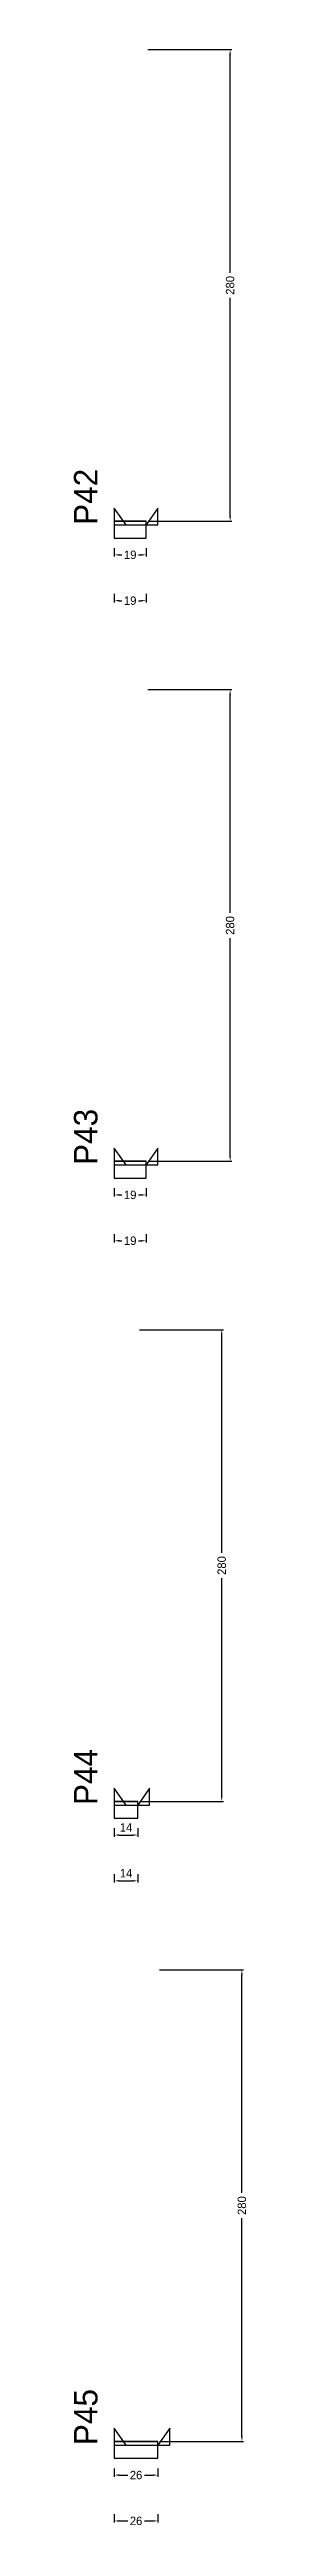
# Model space of a CAD drawing. Header units: centimetres. Extents: x -10500 to 4105, y -36866 to 295.
# Drawn here: x 3976 to 4079, y -16768 to -15298 of the extents above; entities that cross this region are included whole.
import ezdxf

# ---------------------------------------------------------------- set-up
doc = ezdxf.new("R2010")
doc.units = ezdxf.units.CM
for name, color, linetype in [('NOMENCLATURA', 7, 'Continuous'), ('SARR_2.2x10', 60, 'Continuous'), ('SARR_2.2x7', 40, 'Continuous')]:
    doc.layers.add(name, color=color, linetype=linetype)
doc.dimstyles.new('PAINEL-NOVA', dxfattribs={"dimtxt": 5, "dimasz": 3, "dimexe": 1, "dimexo": 1, "dimgap": 1, "dimtad": 1, "dimcen": 2.5, "dimazin": 3, "dimtfac": 1, "dimtmove": 0, "dimatfit": 3})

msp = doc.modelspace()

# ---------------------------------------------------------------- texts
at = {"layer": 'NOMENCLATURA'}
for s, p in [('P42', (3990, -15580)), ('P43', (3990, -15960)), ('P44', (3990, -16340)), ('P45', (3990, -16720))]:
    msp.add_text(s, height=14, rotation=90, dxfattribs=at).set_placement(p)

# ---------------------------------------------------------------- blocks, each defined once
blk = doc.blocks.new('_CLOSEDFILLED')
at = {"color": 0, "linetype": 'BYBLOCK'}
blk.add_solid([(-1, 0.16), (0, 0), (-1, -0.16)], dxfattribs=at)
blk = doc.blocks.new('*D1165')
for p, q in [((4000, -16733.8), (4000, -16738.8)), ((4026, -16733.8), (4026, -16738.8)), ((4003, -16737.8), (4008, -16737.8)), ((4018, -16737.8), (4023, -16737.8))]:
    blk.add_line(p, q)
at = {"layer": 'Defpoints'}
for p in [(4000, -16732.8), (4026, -16732.8), (4000, -16737.8)]:
    blk.add_point(p, dxfattribs=at)
at = {"layer": 'SARR_2.2x10', "xscale": 3, "yscale": 3, "rotation": 180}
blk.add_blockref('_CLOSEDFILLED', (4000, -16737.8), dxfattribs=at)
at = {"layer": 'SARR_2.2x10', "xscale": 3, "yscale": 3}
blk.add_blockref('_CLOSEDFILLED', (4026, -16737.8), dxfattribs=at)
at = {"layer": 'SARR_2.2x10', "insert": (4013, -16737.8), "char_height": 5, "attachment_point": 5}
blk.add_mtext('26', dxfattribs=at)
blk = doc.blocks.new('*D1166')
for p, q in [((4027, -16437.8), (4077, -16437.8)), ((4076, -16570.3), (4076, -16440.8)), ((4076, -16714.8), (4076, -16585.3)), ((4027, -16717.8), (4077, -16717.8))]:
    blk.add_line(p, q)
at = {"layer": 'Defpoints'}
for p in [(4026, -16437.8), (4026, -16717.8), (4076, -16717.8)]:
    blk.add_point(p, dxfattribs=at)
at = {"layer": 'SARR_2.2x10', "xscale": 3, "yscale": 3}
for p, rotation in [((4076, -16437.8), 90), ((4076, -16717.8), 270)]:
    blk.add_blockref('_CLOSEDFILLED', p, dxfattribs=dict(at, rotation=rotation))
at = {"layer": 'SARR_2.2x10', "insert": (4076, -16577.8), "char_height": 5, "attachment_point": 5, "rotation": 90}
blk.add_mtext('280', dxfattribs=at)
blk = doc.blocks.new('*D1167')
for p, q in [((4027, -16437.8), (4077, -16437.8)), ((4076, -16570.3), (4076, -16440.8)), ((4076, -16714.8), (4076, -16585.3)), ((4027, -16717.8), (4077, -16717.8))]:
    blk.add_line(p, q)
at = {"layer": 'Defpoints'}
for p in [(4026, -16437.8), (4026, -16717.8), (4076, -16717.8)]:
    blk.add_point(p, dxfattribs=at)
at = {"layer": 'SARR_2.2x10', "xscale": 3, "yscale": 3}
for p, rotation in [((4076, -16437.8), 90), ((4076, -16717.8), 270)]:
    blk.add_blockref('_CLOSEDFILLED', p, dxfattribs=dict(at, rotation=rotation))
at = {"layer": 'SARR_2.2x10', "insert": (4076, -16577.8), "char_height": 5, "attachment_point": 5, "rotation": 90}
blk.add_mtext('280', dxfattribs=at)
blk = doc.blocks.new('*D1168')
for p, q in [((4027, -16437.8), (4077, -16437.8)), ((4076, -16570.3), (4076, -16440.8)), ((4076, -16714.8), (4076, -16585.3)), ((4027, -16717.8), (4077, -16717.8))]:
    blk.add_line(p, q)
at = {"layer": 'Defpoints'}
for p in [(4026, -16437.8), (4026, -16717.8), (4076, -16717.8)]:
    blk.add_point(p, dxfattribs=at)
at = {"layer": 'SARR_2.2x10', "xscale": 3, "yscale": 3}
for p, rotation in [((4076, -16437.8), 90), ((4076, -16717.8), 270)]:
    blk.add_blockref('_CLOSEDFILLED', p, dxfattribs=dict(at, rotation=rotation))
at = {"layer": 'SARR_2.2x10', "insert": (4076, -16577.8), "char_height": 5, "attachment_point": 5, "rotation": 90}
blk.add_mtext('280', dxfattribs=at)
blk = doc.blocks.new('*D1169')
for p, q in [((4027, -16437.8), (4077, -16437.8)), ((4076, -16570.3), (4076, -16440.8)), ((4076, -16714.8), (4076, -16585.3)), ((4027, -16717.8), (4077, -16717.8))]:
    blk.add_line(p, q)
at = {"layer": 'Defpoints'}
for p in [(4026, -16437.8), (4026, -16717.8), (4076, -16717.8)]:
    blk.add_point(p, dxfattribs=at)
at = {"layer": 'SARR_2.2x10', "xscale": 3, "yscale": 3}
for p, rotation in [((4076, -16437.8), 90), ((4076, -16717.8), 270)]:
    blk.add_blockref('_CLOSEDFILLED', p, dxfattribs=dict(at, rotation=rotation))
at = {"layer": 'SARR_2.2x10', "insert": (4076, -16577.8), "char_height": 5, "attachment_point": 5, "rotation": 90}
blk.add_mtext('280', dxfattribs=at)
blk = doc.blocks.new('*D1170')
for p, q in [((4000, -16761), (4000, -16766)), ((4026, -16761), (4026, -16766)), ((4003, -16765), (4008, -16765)), ((4018, -16765), (4023, -16765))]:
    blk.add_line(p, q)
at = {"layer": 'Defpoints'}
for p in [(4000, -16760), (4026, -16760), (4000, -16765)]:
    blk.add_point(p, dxfattribs=at)
at = {"layer": 'SARR_2.2x10', "xscale": 3, "yscale": 3, "rotation": 180}
blk.add_blockref('_CLOSEDFILLED', (4000, -16765), dxfattribs=at)
at = {"layer": 'SARR_2.2x10', "xscale": 3, "yscale": 3}
blk.add_blockref('_CLOSEDFILLED', (4026, -16765), dxfattribs=at)
at = {"layer": 'SARR_2.2x10', "insert": (4013, -16765), "char_height": 5, "attachment_point": 5}
blk.add_mtext('26', dxfattribs=at)
blk = doc.blocks.new('GRA-E')
at = {"layer": 'SARR_2.2x7'}
blk.add_lwpolyline([(0, 0), (7, 0), (0, 10)], close=True, dxfattribs=at)
blk = doc.blocks.new('GRA-D')
at = {"layer": 'SARR_2.2x7'}
blk.add_lwpolyline([(0, 0), (7, 0), (7, 10)], close=True, dxfattribs=at)
blk = doc.blocks.new('*D1139')
for p, q in [((4000, -16353.8), (4000, -16358.8)), ((4003, -16357.8), (4011, -16357.8)), ((4014, -16353.8), (4014, -16358.8))]:
    blk.add_line(p, q)
at = {"layer": 'Defpoints'}
for p in [(4000, -16352.8), (4000, -16357.8), (4014, -16352.8)]:
    blk.add_point(p, dxfattribs=at)
at = {"layer": 'SARR_2.2x10', "xscale": 3, "yscale": 3, "rotation": 180}
blk.add_blockref('_CLOSEDFILLED', (4000, -16357.8), dxfattribs=at)
at = {"layer": 'SARR_2.2x10', "xscale": 3, "yscale": 3}
blk.add_blockref('_CLOSEDFILLED', (4014, -16357.8), dxfattribs=at)
at = {"layer": 'SARR_2.2x10', "insert": (4007, -16353.3), "char_height": 5, "attachment_point": 5}
blk.add_mtext('14', dxfattribs=at)
blk = doc.blocks.new('*D1140')
for p, q in [((4015, -16057.8), (4065, -16057.8)), ((4064, -16190.3), (4064, -16060.8)), ((4064, -16334.8), (4064, -16205.3)), ((4015, -16337.8), (4065, -16337.8))]:
    blk.add_line(p, q)
at = {"layer": 'Defpoints'}
for p in [(4014, -16057.8), (4014, -16337.8), (4064, -16337.8)]:
    blk.add_point(p, dxfattribs=at)
at = {"layer": 'SARR_2.2x10', "xscale": 3, "yscale": 3}
for p, rotation in [((4064, -16057.8), 90), ((4064, -16337.8), 270)]:
    blk.add_blockref('_CLOSEDFILLED', p, dxfattribs=dict(at, rotation=rotation))
at = {"layer": 'SARR_2.2x10', "insert": (4064, -16197.8), "char_height": 5, "attachment_point": 5, "rotation": 90}
blk.add_mtext('280', dxfattribs=at)
blk = doc.blocks.new('*D1141')
for p, q in [((4015, -16057.8), (4065, -16057.8)), ((4064, -16190.3), (4064, -16060.8)), ((4064, -16334.8), (4064, -16205.3)), ((4015, -16337.8), (4065, -16337.8))]:
    blk.add_line(p, q)
at = {"layer": 'Defpoints'}
for p in [(4014, -16057.8), (4014, -16337.8), (4064, -16337.8)]:
    blk.add_point(p, dxfattribs=at)
at = {"layer": 'SARR_2.2x10', "xscale": 3, "yscale": 3}
for p, rotation in [((4064, -16057.8), 90), ((4064, -16337.8), 270)]:
    blk.add_blockref('_CLOSEDFILLED', p, dxfattribs=dict(at, rotation=rotation))
at = {"layer": 'SARR_2.2x10', "insert": (4064, -16197.8), "char_height": 5, "attachment_point": 5, "rotation": 90}
blk.add_mtext('280', dxfattribs=at)
blk = doc.blocks.new('*D1142')
for p, q in [((4015, -16057.8), (4065, -16057.8)), ((4064, -16190.3), (4064, -16060.8)), ((4064, -16334.8), (4064, -16205.3)), ((4015, -16337.8), (4065, -16337.8))]:
    blk.add_line(p, q)
at = {"layer": 'Defpoints'}
for p in [(4014, -16057.8), (4014, -16337.8), (4064, -16337.8)]:
    blk.add_point(p, dxfattribs=at)
at = {"layer": 'SARR_2.2x10', "xscale": 3, "yscale": 3}
for p, rotation in [((4064, -16057.8), 90), ((4064, -16337.8), 270)]:
    blk.add_blockref('_CLOSEDFILLED', p, dxfattribs=dict(at, rotation=rotation))
at = {"layer": 'SARR_2.2x10', "insert": (4064, -16197.8), "char_height": 5, "attachment_point": 5, "rotation": 90}
blk.add_mtext('280', dxfattribs=at)
blk = doc.blocks.new('*D1143')
for p, q in [((4015, -16057.8), (4065, -16057.8)), ((4064, -16190.3), (4064, -16060.8)), ((4064, -16334.8), (4064, -16205.3)), ((4015, -16337.8), (4065, -16337.8))]:
    blk.add_line(p, q)
at = {"layer": 'Defpoints'}
for p in [(4014, -16057.8), (4014, -16337.8), (4064, -16337.8)]:
    blk.add_point(p, dxfattribs=at)
at = {"layer": 'SARR_2.2x10', "xscale": 3, "yscale": 3}
for p, rotation in [((4064, -16057.8), 90), ((4064, -16337.8), 270)]:
    blk.add_blockref('_CLOSEDFILLED', p, dxfattribs=dict(at, rotation=rotation))
at = {"layer": 'SARR_2.2x10', "insert": (4064, -16197.8), "char_height": 5, "attachment_point": 5, "rotation": 90}
blk.add_mtext('280', dxfattribs=at)
blk = doc.blocks.new('*D1144')
for p, q in [((4000, -16381), (4000, -16386)), ((4014, -16381), (4014, -16386)), ((4003, -16385), (4011, -16385))]:
    blk.add_line(p, q)
at = {"layer": 'Defpoints'}
for p in [(4000, -16380), (4014, -16380), (4000, -16385)]:
    blk.add_point(p, dxfattribs=at)
at = {"layer": 'SARR_2.2x10', "xscale": 3, "yscale": 3, "rotation": 180}
blk.add_blockref('_CLOSEDFILLED', (4000, -16385), dxfattribs=at)
at = {"layer": 'SARR_2.2x10', "xscale": 3, "yscale": 3}
blk.add_blockref('_CLOSEDFILLED', (4014, -16385), dxfattribs=at)
at = {"layer": 'SARR_2.2x10', "insert": (4007, -16380.5), "char_height": 5, "attachment_point": 5}
blk.add_mtext('14', dxfattribs=at)
blk = doc.blocks.new('*D1113')
for p, q in [((4000, -15973.8), (4000, -15978.8)), ((4003, -15977.8), (4004.5, -15977.8)), ((4014.5, -15977.8), (4016, -15977.8)), ((4019, -15973.8), (4019, -15978.8))]:
    blk.add_line(p, q)
at = {"layer": 'Defpoints'}
for p in [(4000, -15972.8), (4000, -15977.8), (4019, -15972.8)]:
    blk.add_point(p, dxfattribs=at)
at = {"layer": 'SARR_2.2x10', "xscale": 3, "yscale": 3, "rotation": 180}
blk.add_blockref('_CLOSEDFILLED', (4000, -15977.8), dxfattribs=at)
at = {"layer": 'SARR_2.2x10', "xscale": 3, "yscale": 3}
blk.add_blockref('_CLOSEDFILLED', (4019, -15977.8), dxfattribs=at)
at = {"layer": 'SARR_2.2x10', "insert": (4009.5, -15977.8), "char_height": 5, "attachment_point": 5}
blk.add_mtext('19', dxfattribs=at)
blk = doc.blocks.new('*D1114')
for p, q in [((4020, -15677.8), (4070, -15677.8)), ((4069, -15810.3), (4069, -15680.8)), ((4069, -15954.8), (4069, -15825.3)), ((4020, -15957.8), (4070, -15957.8))]:
    blk.add_line(p, q)
at = {"layer": 'Defpoints'}
for p in [(4019, -15677.8), (4019, -15957.8), (4069, -15957.8)]:
    blk.add_point(p, dxfattribs=at)
at = {"layer": 'SARR_2.2x10', "xscale": 3, "yscale": 3}
for p, rotation in [((4069, -15677.8), 90), ((4069, -15957.8), 270)]:
    blk.add_blockref('_CLOSEDFILLED', p, dxfattribs=dict(at, rotation=rotation))
at = {"layer": 'SARR_2.2x10', "insert": (4069, -15817.8), "char_height": 5, "attachment_point": 5, "rotation": 90}
blk.add_mtext('280', dxfattribs=at)
blk = doc.blocks.new('*D1115')
for p, q in [((4020, -15677.8), (4070, -15677.8)), ((4069, -15810.3), (4069, -15680.8)), ((4069, -15954.8), (4069, -15825.3)), ((4020, -15957.8), (4070, -15957.8))]:
    blk.add_line(p, q)
at = {"layer": 'Defpoints'}
for p in [(4019, -15677.8), (4019, -15957.8), (4069, -15957.8)]:
    blk.add_point(p, dxfattribs=at)
at = {"layer": 'SARR_2.2x10', "xscale": 3, "yscale": 3}
for p, rotation in [((4069, -15677.8), 90), ((4069, -15957.8), 270)]:
    blk.add_blockref('_CLOSEDFILLED', p, dxfattribs=dict(at, rotation=rotation))
at = {"layer": 'SARR_2.2x10', "insert": (4069, -15817.8), "char_height": 5, "attachment_point": 5, "rotation": 90}
blk.add_mtext('280', dxfattribs=at)
blk = doc.blocks.new('*D1116')
for p, q in [((4020, -15677.8), (4070, -15677.8)), ((4069, -15810.3), (4069, -15680.8)), ((4069, -15954.8), (4069, -15825.3)), ((4020, -15957.8), (4070, -15957.8))]:
    blk.add_line(p, q)
at = {"layer": 'Defpoints'}
for p in [(4019, -15677.8), (4019, -15957.8), (4069, -15957.8)]:
    blk.add_point(p, dxfattribs=at)
at = {"layer": 'SARR_2.2x10', "xscale": 3, "yscale": 3}
for p, rotation in [((4069, -15677.8), 90), ((4069, -15957.8), 270)]:
    blk.add_blockref('_CLOSEDFILLED', p, dxfattribs=dict(at, rotation=rotation))
at = {"layer": 'SARR_2.2x10', "insert": (4069, -15817.8), "char_height": 5, "attachment_point": 5, "rotation": 90}
blk.add_mtext('280', dxfattribs=at)
blk = doc.blocks.new('*D1117')
for p, q in [((4020, -15677.8), (4070, -15677.8)), ((4069, -15810.3), (4069, -15680.8)), ((4069, -15954.8), (4069, -15825.3)), ((4020, -15957.8), (4070, -15957.8))]:
    blk.add_line(p, q)
at = {"layer": 'Defpoints'}
for p in [(4019, -15677.8), (4019, -15957.8), (4069, -15957.8)]:
    blk.add_point(p, dxfattribs=at)
at = {"layer": 'SARR_2.2x10', "xscale": 3, "yscale": 3}
for p, rotation in [((4069, -15677.8), 90), ((4069, -15957.8), 270)]:
    blk.add_blockref('_CLOSEDFILLED', p, dxfattribs=dict(at, rotation=rotation))
at = {"layer": 'SARR_2.2x10', "insert": (4069, -15817.8), "char_height": 5, "attachment_point": 5, "rotation": 90}
blk.add_mtext('280', dxfattribs=at)
blk = doc.blocks.new('*D1118')
for p, q in [((4000, -16001), (4000, -16006)), ((4003, -16005), (4004.5, -16005)), ((4014.5, -16005), (4016, -16005)), ((4019, -16001), (4019, -16006))]:
    blk.add_line(p, q)
at = {"layer": 'Defpoints'}
for p in [(4000, -16000), (4000, -16005), (4019, -16000)]:
    blk.add_point(p, dxfattribs=at)
at = {"layer": 'SARR_2.2x10', "xscale": 3, "yscale": 3, "rotation": 180}
blk.add_blockref('_CLOSEDFILLED', (4000, -16005), dxfattribs=at)
at = {"layer": 'SARR_2.2x10', "xscale": 3, "yscale": 3}
blk.add_blockref('_CLOSEDFILLED', (4019, -16005), dxfattribs=at)
at = {"layer": 'SARR_2.2x10', "insert": (4009.5, -16005), "char_height": 5, "attachment_point": 5}
blk.add_mtext('19', dxfattribs=at)
blk = doc.blocks.new('*D1087')
for p, q in [((4000, -15593.8), (4000, -15598.8)), ((4003, -15597.8), (4004.5, -15597.8)), ((4014.5, -15597.8), (4016, -15597.8)), ((4019, -15593.8), (4019, -15598.8))]:
    blk.add_line(p, q)
at = {"layer": 'Defpoints'}
for p in [(4000, -15592.8), (4000, -15597.8), (4019, -15592.8)]:
    blk.add_point(p, dxfattribs=at)
at = {"layer": 'SARR_2.2x10', "xscale": 3, "yscale": 3, "rotation": 180}
blk.add_blockref('_CLOSEDFILLED', (4000, -15597.8), dxfattribs=at)
at = {"layer": 'SARR_2.2x10', "xscale": 3, "yscale": 3}
blk.add_blockref('_CLOSEDFILLED', (4019, -15597.8), dxfattribs=at)
at = {"layer": 'SARR_2.2x10', "insert": (4009.5, -15597.8), "char_height": 5, "attachment_point": 5}
blk.add_mtext('19', dxfattribs=at)
blk = doc.blocks.new('*D1088')
for p, q in [((4020, -15297.8), (4070, -15297.8)), ((4069, -15430.3), (4069, -15300.8)), ((4069, -15574.8), (4069, -15445.3)), ((4020, -15577.8), (4070, -15577.8))]:
    blk.add_line(p, q)
at = {"layer": 'Defpoints'}
for p in [(4019, -15297.8), (4019, -15577.8), (4069, -15577.8)]:
    blk.add_point(p, dxfattribs=at)
at = {"layer": 'SARR_2.2x10', "xscale": 3, "yscale": 3}
for p, rotation in [((4069, -15297.8), 90), ((4069, -15577.8), 270)]:
    blk.add_blockref('_CLOSEDFILLED', p, dxfattribs=dict(at, rotation=rotation))
at = {"layer": 'SARR_2.2x10', "insert": (4069, -15437.8), "char_height": 5, "attachment_point": 5, "rotation": 90}
blk.add_mtext('280', dxfattribs=at)
blk = doc.blocks.new('*D1089')
for p, q in [((4020, -15297.8), (4070, -15297.8)), ((4069, -15430.3), (4069, -15300.8)), ((4069, -15574.8), (4069, -15445.3)), ((4020, -15577.8), (4070, -15577.8))]:
    blk.add_line(p, q)
at = {"layer": 'Defpoints'}
for p in [(4019, -15297.8), (4019, -15577.8), (4069, -15577.8)]:
    blk.add_point(p, dxfattribs=at)
at = {"layer": 'SARR_2.2x10', "xscale": 3, "yscale": 3}
for p, rotation in [((4069, -15297.8), 90), ((4069, -15577.8), 270)]:
    blk.add_blockref('_CLOSEDFILLED', p, dxfattribs=dict(at, rotation=rotation))
at = {"layer": 'SARR_2.2x10', "insert": (4069, -15437.8), "char_height": 5, "attachment_point": 5, "rotation": 90}
blk.add_mtext('280', dxfattribs=at)
blk = doc.blocks.new('*D1090')
for p, q in [((4020, -15297.8), (4070, -15297.8)), ((4069, -15430.3), (4069, -15300.8)), ((4069, -15574.8), (4069, -15445.3)), ((4020, -15577.8), (4070, -15577.8))]:
    blk.add_line(p, q)
at = {"layer": 'Defpoints'}
for p in [(4019, -15297.8), (4019, -15577.8), (4069, -15577.8)]:
    blk.add_point(p, dxfattribs=at)
at = {"layer": 'SARR_2.2x10', "xscale": 3, "yscale": 3}
for p, rotation in [((4069, -15297.8), 90), ((4069, -15577.8), 270)]:
    blk.add_blockref('_CLOSEDFILLED', p, dxfattribs=dict(at, rotation=rotation))
at = {"layer": 'SARR_2.2x10', "insert": (4069, -15437.8), "char_height": 5, "attachment_point": 5, "rotation": 90}
blk.add_mtext('280', dxfattribs=at)
blk = doc.blocks.new('*D1091')
for p, q in [((4020, -15297.8), (4070, -15297.8)), ((4069, -15430.3), (4069, -15300.8)), ((4069, -15574.8), (4069, -15445.3)), ((4020, -15577.8), (4070, -15577.8))]:
    blk.add_line(p, q)
at = {"layer": 'Defpoints'}
for p in [(4019, -15297.8), (4019, -15577.8), (4069, -15577.8)]:
    blk.add_point(p, dxfattribs=at)
at = {"layer": 'SARR_2.2x10', "xscale": 3, "yscale": 3}
for p, rotation in [((4069, -15297.8), 90), ((4069, -15577.8), 270)]:
    blk.add_blockref('_CLOSEDFILLED', p, dxfattribs=dict(at, rotation=rotation))
at = {"layer": 'SARR_2.2x10', "insert": (4069, -15437.8), "char_height": 5, "attachment_point": 5, "rotation": 90}
blk.add_mtext('280', dxfattribs=at)
blk = doc.blocks.new('*D1092')
for p, q in [((4000, -15621), (4000, -15626)), ((4003, -15625), (4004.5, -15625)), ((4014.5, -15625), (4016, -15625)), ((4019, -15621), (4019, -15626))]:
    blk.add_line(p, q)
at = {"layer": 'Defpoints'}
for p in [(4000, -15620), (4000, -15625), (4019, -15620)]:
    blk.add_point(p, dxfattribs=at)
at = {"layer": 'SARR_2.2x10', "xscale": 3, "yscale": 3, "rotation": 180}
blk.add_blockref('_CLOSEDFILLED', (4000, -15625), dxfattribs=at)
at = {"layer": 'SARR_2.2x10', "xscale": 3, "yscale": 3}
blk.add_blockref('_CLOSEDFILLED', (4019, -15625), dxfattribs=at)
at = {"layer": 'SARR_2.2x10', "insert": (4009.5, -15625), "char_height": 5, "attachment_point": 5}
blk.add_mtext('19', dxfattribs=at)

# ---------------------------------------------------------------- dimensions: what is measured, and where the dimension line sits
at = {"layer": 'SARR_2.2x10'}
for base, p1, p2, picture, middle in [((4069, -15577.8), (4019, -15577.8), (4019, -15297.8), '*D1088', (4069, -15437.8)), ((4069, -15577.8), (4019, -15577.8), (4019, -15297.8), '*D1089', (4069, -15437.8)), ((4069, -15577.8), (4019, -15577.8), (4019, -15297.8), '*D1090', (4069, -15437.8)), ((4069, -15577.8), (4019, -15577.8), (4019, -15297.8), '*D1091', (4069, -15437.8)), ((4069, -15957.8), (4019, -15957.8), (4019, -15677.8), '*D1114', (4069, -15817.8)), ((4069, -15957.8), (4019, -15957.8), (4019, -15677.8), '*D1115', (4069, -15817.8)), ((4069, -15957.8), (4019, -15957.8), (4019, -15677.8), '*D1116', (4069, -15817.8)), ((4069, -15957.8), (4019, -15957.8), (4019, -15677.8), '*D1117', (4069, -15817.8)), ((4064, -16337.8), (4014, -16337.8), (4014, -16057.8), '*D1140', (4064, -16197.8)), ((4064, -16337.8), (4014, -16337.8), (4014, -16057.8), '*D1141', (4064, -16197.8)), ((4064, -16337.8), (4014, -16337.8), (4014, -16057.8), '*D1142', (4064, -16197.8)), ((4064, -16337.8), (4014, -16337.8), (4014, -16057.8), '*D1143', (4064, -16197.8)), ((4076, -16717.8), (4026, -16717.8), (4026, -16437.8), '*D1166', (4076, -16577.8)), ((4076, -16717.8), (4026, -16717.8), (4026, -16437.8), '*D1167', (4076, -16577.8)), ((4076, -16717.8), (4026, -16717.8), (4026, -16437.8), '*D1168', (4076, -16577.8)), ((4076, -16717.8), (4026, -16717.8), (4026, -16437.8), '*D1169', (4076, -16577.8))]:
    dim = msp.add_linear_dim(base=base, p1=p1, p2=p2, angle=90, dimstyle='PAINEL-NOVA', dxfattribs=at)
    dim.commit()
    dim.dimension.update_dxf_attribs({"geometry": picture, "text_midpoint": middle})
for base, p1, p2, picture, middle in [((4000, -15597.8), (4000, -15592.8), (4019, -15592.8), '*D1087', (4009.5, -15597.8)), ((4000, -15625), (4000, -15620), (4019, -15620), '*D1092', (4009.5, -15625)), ((4000, -15977.8), (4000, -15972.8), (4019, -15972.8), '*D1113', (4009.5, -15977.8)), ((4000, -16005), (4000, -16000), (4019, -16000), '*D1118', (4009.5, -16005)), ((4000, -16357.8), (4000, -16352.8), (4014, -16352.8), '*D1139', (4007, -16353.3)), ((4000, -16385), (4000, -16380), (4014, -16380), '*D1144', (4007, -16380.5)), ((4000, -16737.8), (4000, -16732.8), (4026, -16732.8), '*D1165', (4013, -16737.8)), ((4000, -16765), (4000, -16760), (4026, -16760), '*D1170', (4013, -16765))]:
    dim = msp.add_linear_dim(base=base, p1=p1, p2=p2, dimstyle='PAINEL-NOVA', dxfattribs=at)
    dim.commit()
    dim.dimension.update_dxf_attribs({"geometry": picture, "text_midpoint": middle})

# ---------------------------------------------------------------- linework, layer by layer
at = {"layer": 'SARR_2.2x10'}
for p, q in [((4019, -15577.8), (4000, -15577.8)), ((4000, -15577.8), (4000, -15587.8)), ((4019, -15587.8), (4019, -15577.8)), ((4000, -15587.8), (4019, -15587.8)), ((4019, -15957.8), (4000, -15957.8)), ((4000, -15957.8), (4000, -15967.8)), ((4000, -15967.8), (4019, -15967.8)), ((4019, -15967.8), (4019, -15957.8)), ((4014, -16337.8), (4000, -16337.8)), ((4000, -16337.8), (4000, -16347.8)), ((4000, -16347.8), (4014, -16347.8)), ((4014, -16347.8), (4014, -16337.8)), ((4026, -16717.8), (4000, -16717.8)), ((4000, -16717.8), (4000, -16727.8)), ((4026, -16727.8), (4026, -16717.8)), ((4000, -16727.8), (4026, -16727.8))]:
    msp.add_line(p, q, dxfattribs=at)
at = {"layer": 'SARR_2.2x7'}
for p, q in [((4019, -15577.8), (4000, -15577.8)), ((4000, -15577.8), (4000, -15580)), ((4000, -15577.8), (4007, -15577.8)), ((4000, -15577.8), (4007, -15577.8)), ((4000, -15577.8), (4007, -15577.8)), ((4000, -15577.8), (4007, -15577.8)), ((4000, -15580), (4019, -15580)), ((4007, -15577.8), (4019, -15577.8)), ((4007, -15577.8), (4019, -15577.8)), ((4007, -15577.8), (4019, -15577.8)), ((4007, -15577.8), (4019, -15577.8)), ((4019, -15580), (4019, -15577.8)), ((4019, -15957.8), (4000, -15957.8)), ((4000, -15957.8), (4000, -15960)), ((4000, -15957.8), (4007, -15957.8)), ((4000, -15957.8), (4007, -15957.8)), ((4000, -15957.8), (4007, -15957.8)), ((4000, -15957.8), (4007, -15957.8)), ((4000, -15960), (4019, -15960)), ((4007, -15957.8), (4019, -15957.8)), ((4007, -15957.8), (4019, -15957.8)), ((4007, -15957.8), (4019, -15957.8)), ((4007, -15957.8), (4019, -15957.8)), ((4019, -15960), (4019, -15957.8)), ((4014, -16337.8), (4000, -16337.8)), ((4000, -16337.8), (4000, -16340)), ((4000, -16337.8), (4007, -16337.8)), ((4000, -16337.8), (4007, -16337.8)), ((4000, -16337.8), (4007, -16337.8)), ((4000, -16337.8), (4007, -16337.8)), ((4000, -16340), (4014, -16340)), ((4007, -16337.8), (4014, -16337.8)), ((4007, -16337.8), (4014, -16337.8)), ((4007, -16337.8), (4014, -16337.8)), ((4007, -16337.8), (4014, -16337.8)), ((4014, -16340), (4014, -16337.8)), ((4026, -16717.8), (4000, -16717.8)), ((4000, -16717.8), (4000, -16720)), ((4000, -16717.8), (4007, -16717.8)), ((4000, -16717.8), (4007, -16717.8)), ((4000, -16717.8), (4007, -16717.8)), ((4000, -16717.8), (4007, -16717.8)), ((4007, -16717.8), (4026, -16717.8)), ((4007, -16717.8), (4026, -16717.8)), ((4007, -16717.8), (4026, -16717.8)), ((4007, -16717.8), (4026, -16717.8)), ((4026, -16720), (4026, -16717.8)), ((4000, -16720), (4026, -16720))]:
    msp.add_line(p, q, dxfattribs=at)

# ---------------------------------------------------------------- block references
for name, p in [('GRA-E', (4000, -15580)), ('GRA-D', (4019, -15580)), ('GRA-E', (4000, -15960)), ('GRA-D', (4019, -15960)), ('GRA-E', (4000, -16340)), ('GRA-D', (4014, -16340)), ('GRA-E', (4000, -16720)), ('GRA-D', (4026, -16720))]:
    msp.add_blockref(name, p, dxfattribs=at)

msp.set_redraw_order([(e.dxf.handle, doc.entitydb.next_handle()) for e in msp.query("TEXT MTEXT ATTDEF DIMENSION ARC_DIMENSION")])  # texts and dimensions are drawn at this point

doc.saveas('drawing.dxf')
